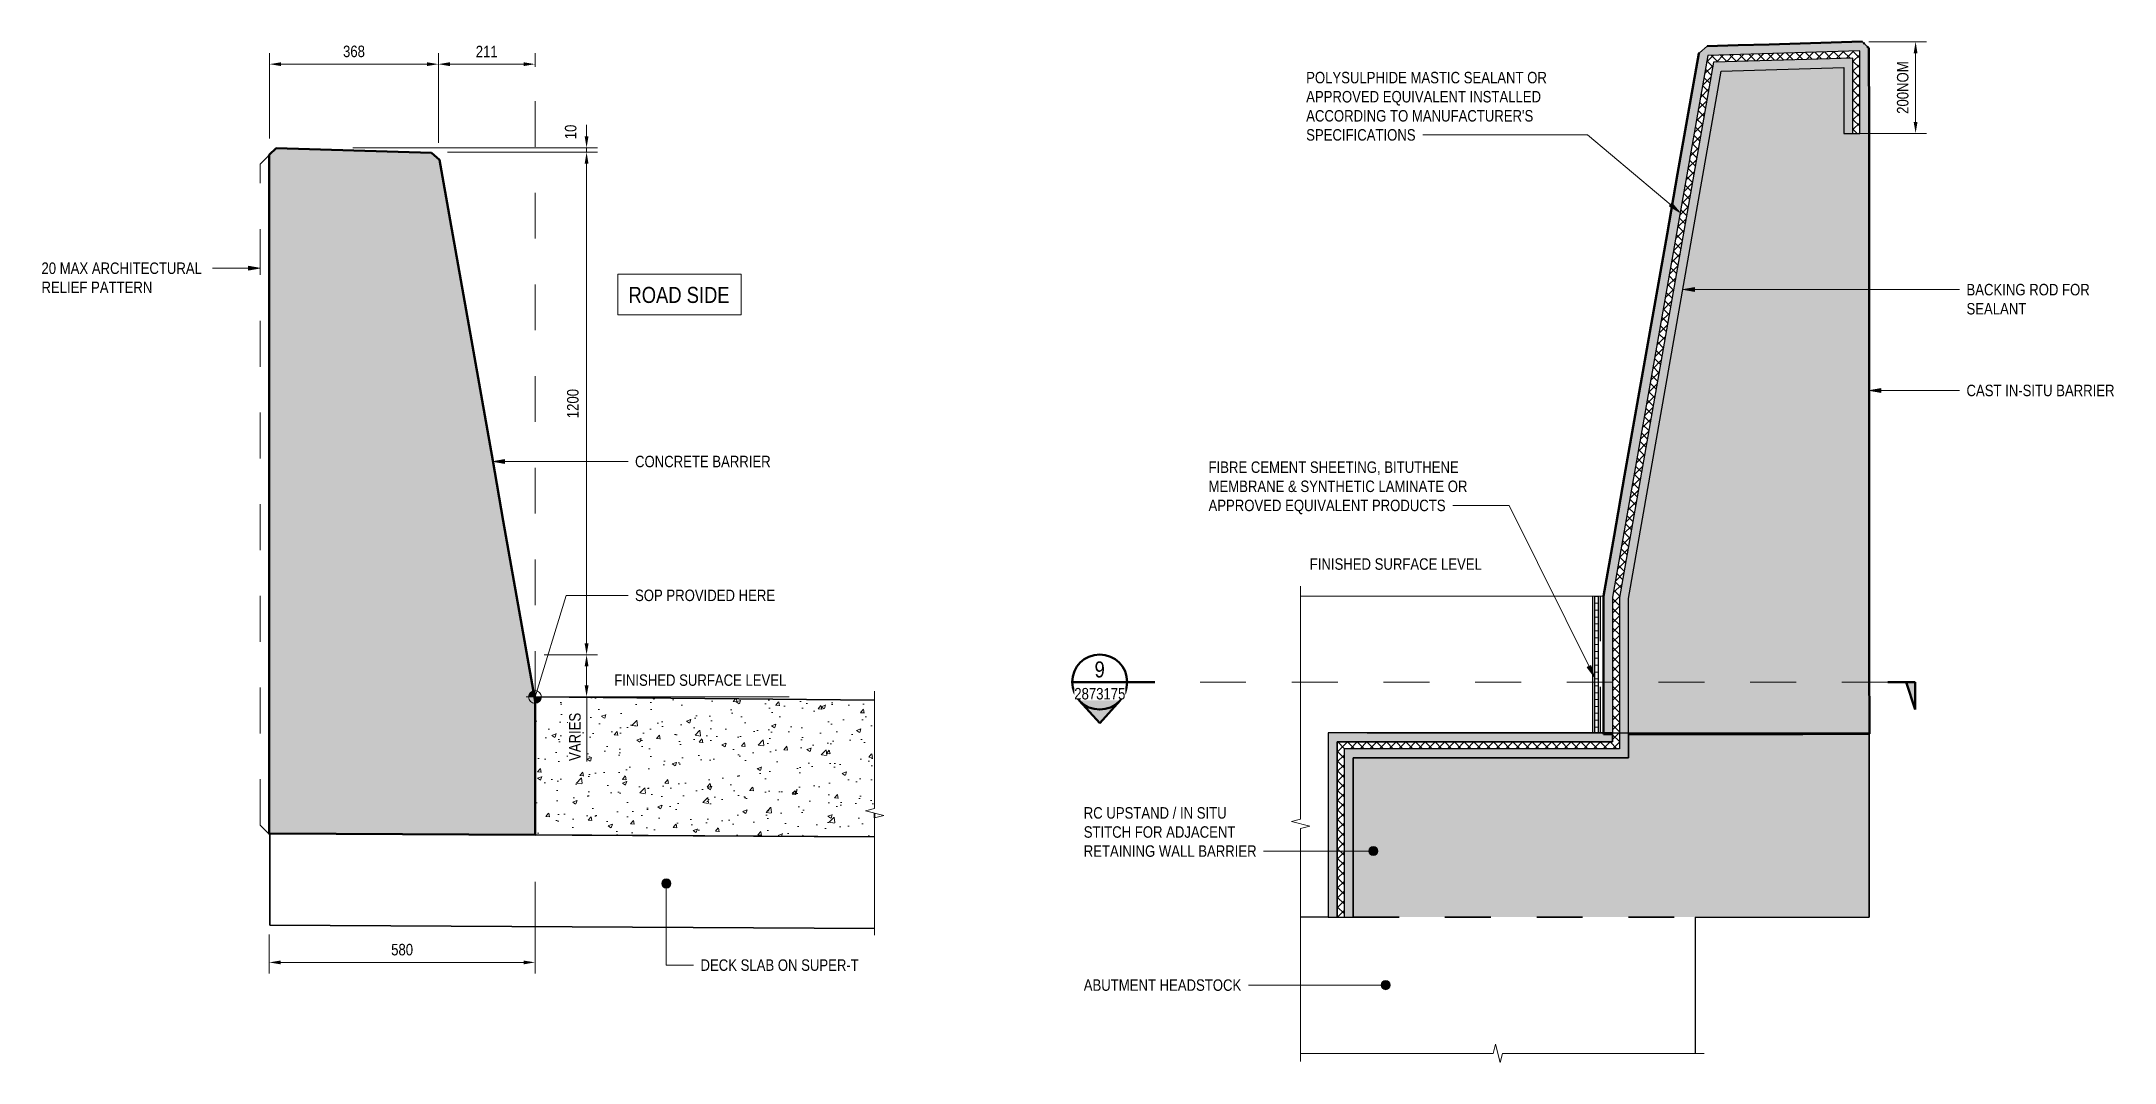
# Model space of a CAD drawing. Header units: metres. Extents: x 2 to 19, y 0 to 511.
# Drawn here: x 4.133 to 8.655, y 20.99 to 23.218 of the extents above; entities that cross this region are included whole.
import ezdxf

# ---------------------------------------------------------------- set-up
doc = ezdxf.new("R2010")
doc.units = ezdxf.units.M
doc.linetypes.add('Dot_Section Line', pattern=[0.02, 0, -0.02])
doc.linetypes.add('JacobsDash', pattern=[0.0045, 0.003, -0.0015])
doc.layers.get('Defpoints').update_dxf_attribs({"color": 41})
for name, color, linetype, lineweight in [('A-ANNO-DIMS', 7, 'Continuous', 9), ('A-ANNO-NOTE', 7, 'Continuous', 9), ('A-DETL', 7, 'Continuous', 13), ('A-DETL-GENF', 7, 'Continuous', 9), ('A-FLOR', 7, 'Continuous', 50), ('A-FLOR-HDLN', 7, 'JacobsDash', 18), ('G-ANNO-TEXT', 7, 'Continuous', 9)]:
    doc.layers.add(name, color=color, linetype=linetype, lineweight=lineweight)
doc.layers.add('G-ANNO-SYMB', color=7, linetype='Continuous', lineweight=35, true_color=0x0080ff)
doc.styles.add('Arial Narrow', font='ARIALN.TTF', dxfattribs={"height": 0.025})
doc.styles.add('Arial Narrow_4', font='ARIALN.TTF', dxfattribs={"height": 0.035})
doc.dimstyles.new('Dimension_Standard_O__mm_', dxfattribs={"dimscale": 0.3048, "dimtxt": 0.025586, "dimasz": 0.082021, "dimexe": 0.07874, "dimexo": 0.049213, "dimgap": 0.049213, "dimtad": 1, "dimdec": 0, "dimlfac": 1000, "dimzin": 0, "dimdsep": 46, "dimtxsty": 'Arial Narrow', "dimsah": 1, "dimcen": 0.09, "dimaunit": 1, "dimadec": 4, "dimazin": 0, "dimtfac": 1, "dimtdec": 4, "dimtix": 1, "dimtmove": 0, "dimatfit": 3, "dimfxl": 1, "dimtvp": 1, "dimtfill": 1, "dimtolj": 1, "dimtzin": 0, "dimlwd": 18, "dimlwe": 18, "dimarcsym": 2})
doc.dimstyles.new('Dimension_Standard_O__mm__1', dxfattribs={"dimscale": 0.3048, "dimtxt": 0.025586, "dimasz": 0.082021, "dimexe": 0.07874, "dimexo": 0.049213, "dimgap": 0.049213, "dimtad": 1, "dimdec": 0, "dimlfac": 1000, "dimzin": 0, "dimdsep": 46, "dimtxsty": 'Arial Narrow', "dimsah": 1, "dimcen": 0.09, "dimaunit": 1, "dimadec": 4, "dimazin": 0, "dimtfac": 1, "dimtdec": 4, "dimtix": 1, "dimtmove": 2, "dimatfit": 3, "dimfxl": 1, "dimtvp": 1, "dimtfill": 1, "dimtolj": 1, "dimtzin": 0, "dimlwd": 18, "dimlwe": 18, "dimarcsym": 2})
pattern_1 = [(50, (4.85358, 23.088), (0.09255, -0.0080936), [0.00968, -0.10645]), (355, (4.85358, 23.088), (-0.017899, 0.0970593), [0.00774, -0.08516]), (100.451, (4.86158, 23.087), (0.074652, 0.0889572), [0.00822, -0.09047]), (46.184, (4.85358, 23.113), (0.137706, -0.021356), [0.01452, -0.15968]), (96.636, (4.86558, 23.112), (0.120603, 0.125689), [0.01234, -0.1357]), (351.184, (4.85358, 23.113), (0.120599, 0.125692), [0.01161, -0.12774]), (21, (4.86658, 23.107), (0.0770223, -0.051948), [0.00968, -0.10645]), (326, (4.86658, 23.107), (0.0314006, 0.0935675), [0.00774, -0.08516]), (71.451, (4.87358, 23.103), (0.1084195, 0.0416117), [0.00822, -0.09047]), (37.5, (4.85358, 23.088), (0.00156777, 0.04294984), [0.00034, -0.08379, 0.00034, -0.08612, -0.08548]), (37.5, (4.85358, 23.088), (0.00156777, 0.04294984), [-0.17058, 0.00034, -0.08515]), (7.5, (4.85358, 23.088), (0.0339471, 0.0508964), [0.00034, -0.04895, 0.00034, -0.08186, -0.03258]), (7.5, (4.85358, 23.088), (0.0339471, 0.0508964), [-0.13148, 0.00034, -0.03225]), (327.5, (4.82458, 23.088), (0.06888044, -0.0029161), [0.00034, -0.03192, 0.00034, -0.10031, -0.13355]), (327.5, (4.82458, 23.088), (0.06888044, -0.0029161), [-0.1329, 0.00034, -0.13321]), (317.5, (4.81258, 23.088), (0.0752463, 0.0129182), [0.00034, -0.0416, 0.00034, -0.0665, -0.09484]), (317.5, (4.81258, 23.088), (0.0752463, 0.0129182), [-0.10877, 0.00034, -0.0945])]

msp = doc.modelspace()

# ---------------------------------------------------------------- texts
at = {"layer": 'G-ANNO-TEXT', "char_height": 0.025, "attachment_point": 1, "style": 'Arial Narrow', "bg_fill": 3, "box_fill_scale": 1, "bg_fill_color": 256, "bg_fill_transparency": 0}
for s, insert in [('FINISHED SURFACE LEVEL', (5.382, 21.837)), ('RC UPSTAND / IN SITU ', (6.4062, 21.5473))]:
    msp.add_mtext(s, dxfattribs=dict(at, insert=insert))

# ---------------------------------------------------------------- blocks, each defined once
blk = doc.blocks.new('CS_DET_BreakLine_ViewScale - Std Break-6965981-DRG - 2873175 - SECTION 3')
at = {"layer": 'A-DETL-GENF'}
for p, q in [((-508.6038, 21.8006), (-508.6038, 21.5443)), ((-508.6038, 21.5443), (-508.6238, 21.5393)), ((-508.6238, 21.5393), (-508.5838, 21.5293)), ((-508.5838, 21.5293), (-508.6038, 21.5243)), ((-508.6038, 21.5243), (-508.6038, 21.2681))]:
    blk.add_line(p, q, dxfattribs=at)
blk = doc.blocks.new('CS_DET_BreakLine_ViewScale - Std Break-9397852-DRG-2873175 - SECTION 6')
at = {"layer": 'A-DETL-GENF'}
for p, q in [((-544.6889, 21.0301), (-544.6939, 21.0101)), ((-544.6789, 20.9901), (-544.6889, 21.0301)), ((-544.6939, 21.0101), (-545.1141, 21.0101)), ((-544.6739, 21.0101), (-544.6789, 20.9901)), ((-544.2336, 21.0101), (-544.6739, 21.0101))]:
    blk.add_line(p, q, dxfattribs=at)
blk = doc.blocks.new('CS_DET_BreakLine_ViewScale - Std Break-8535220-DRG-2873175 - SECTION 6')
at = {"layer": 'A-DETL-GENF'}
for p, q in [((-545.1141, 21.5208), (-545.1141, 22.0294)), ((-545.1341, 21.5158), (-545.1141, 21.5208)), ((-545.0941, 21.5058), (-545.1341, 21.5158)), ((-545.1141, 21.5008), (-545.0941, 21.5058)), ((-545.1141, 20.9922), (-545.1141, 21.5008))]:
    blk.add_line(p, q, dxfattribs=at)
blk = doc.blocks.new('DIMBLOCK3-DRG - 2873175 - SECTION 3')
at = {"layer": 'A-ANNO-DIMS', "color": 0, "lineweight": 18, "transparency": 16777216}
for p, q in [((4.6301, 23.006), (4.6301, 23.1923)), ((4.9734, 23.1683), (4.6551, 23.1683)), ((4.9984, 22.9963), (4.9984, 23.1923))]:
    blk.add_line(p, q, dxfattribs=at)
at = {"layer": 'A-ANNO-DIMS', "color": 0, "transparency": 16777216}
for points in [[(4.6551, 23.1724), (4.6551, 23.1641), (4.6301, 23.1683)], [(4.9734, 23.1724), (4.9734, 23.1641), (4.9984, 23.1683)]]:
    blk.add_solid(points, dxfattribs=at)
at = {"layer": 'Defpoints', "color": 0, "transparency": 16777216}
for p in [(4.6301, 23.1683), (4.6301, 22.991), (4.9984, 22.9813)]:
    blk.add_point(p, dxfattribs=at)
at = {"layer": 'A-ANNO-DIMS', "color": 0, "lineweight": 18, "transparency": 16777216, "insert": (4.8143, 23.196), "char_height": 0.025, "width": 0.05702, "attachment_point": 5, "style": 'Arial Narrow', "bg_fill": 3, "box_fill_scale": 1.1, "bg_fill_color": 256, "bg_fill_true_color": 13158600, "bg_fill_transparency": 0}
blk.add_mtext('\\A1;368', dxfattribs=at)
blk = doc.blocks.new('DIMBLOCK4-DRG - 2873175 - SECTION 3')
at = {"layer": 'A-ANNO-DIMS', "color": 0, "lineweight": 18, "transparency": 16777216}
for p, q in [((5.3217, 23.011), (5.3217, 23.036)), ((4.8119, 22.986), (5.3457, 22.986)), ((5.0184, 22.9763), (5.3457, 22.9763)), ((5.3217, 22.9513), (5.3217, 22.9263))]:
    blk.add_line(p, q, dxfattribs=at)
at = {"layer": 'A-ANNO-DIMS', "color": 0, "transparency": 16777216}
blk.add_solid([(5.3175, 22.9513), (5.3259, 22.9513), (5.3217, 22.9763)], dxfattribs=at)
at = {"layer": 'Defpoints', "color": 0, "transparency": 16777216}
for p in [(4.7969, 22.986), (5.0034, 22.9763)]:
    blk.add_point(p, dxfattribs=at)
at = {"layer": 'A-ANNO-DIMS', "color": 0, "lineweight": 18, "transparency": 16777216, "insert": (5.2744, 23.0045), "char_height": 0.025, "width": 0.038013, "attachment_point": 1, "rotation": 90, "line_spacing_factor": 0.974696, "style": 'Arial Narrow', "bg_fill": 3, "box_fill_scale": 1.1, "bg_fill_color": 256, "bg_fill_true_color": 13158600, "bg_fill_transparency": 0}
blk.add_mtext('\\A1;10', dxfattribs=at)
at = {"layer": 'A-ANNO-DIMS', "color": 0, "lineweight": 18, "transparency": 16777216}
blk.add_line((5.3217, 22.9763), (5.3217, 22.986), dxfattribs=at)
at = {"layer": 'A-ANNO-DIMS', "color": 0, "transparency": 16777216}
blk.add_solid([(5.3175, 23.011), (5.3259, 23.011), (5.3217, 22.986)], dxfattribs=at)
at = {"layer": 'Defpoints', "color": 0, "transparency": 16777216}
blk.add_point((5.3217, 22.986), dxfattribs=at)
blk = doc.blocks.new('DIMBLOCK5-DRG - 2873175 - SECTION 3')
at = {"layer": 'A-ANNO-DIMS', "color": 0, "lineweight": 18, "transparency": 16777216}
for p, q in [((5.2294, 21.8794), (5.3457, 21.8794)), ((5.3217, 21.8128), (5.3217, 21.8544)), ((5.2292, 21.7878), (5.3457, 21.7878))]:
    blk.add_line(p, q, dxfattribs=at)
at = {"layer": 'A-ANNO-DIMS', "color": 0, "transparency": 16777216}
blk.add_solid([(5.3175, 21.8544), (5.3259, 21.8544), (5.3217, 21.8794)], dxfattribs=at)
at = {"layer": 'Defpoints', "color": 0, "transparency": 16777216}
for p in [(5.2144, 21.8794), (5.3217, 21.8794), (5.2142, 21.7878)]:
    blk.add_point(p, dxfattribs=at)
at = {"layer": 'A-ANNO-DIMS', "color": 0, "lineweight": 18, "transparency": 16777216, "insert": (5.2837, 21.6481), "char_height": 0.025, "width": 0.126223, "attachment_point": 1, "rotation": 90, "line_spacing_factor": 0.974696, "style": 'Arial Narrow', "bg_fill": 3, "box_fill_scale": 1.1, "bg_fill_color": 256, "bg_fill_true_color": 13158600, "bg_fill_transparency": 0}
blk.add_mtext('\\A1;VARIES', dxfattribs=at)
at = {"layer": 'A-ANNO-DIMS', "color": 0, "transparency": 16777216}
blk.add_solid([(5.3175, 21.8128), (5.3259, 21.8128), (5.3217, 21.7878)], dxfattribs=at)
blk = doc.blocks.new('DIMBLOCK6-DRG - 2873175 - SECTION 3')
at = {"layer": 'A-ANNO-DIMS', "color": 0, "lineweight": 18, "transparency": 16777216}
for p, q in [((5.0184, 22.9763), (5.3457, 22.9763)), ((5.3217, 21.9044), (5.3217, 22.9513)), ((5.2294, 21.8794), (5.3457, 21.8794))]:
    blk.add_line(p, q, dxfattribs=at)
at = {"layer": 'A-ANNO-DIMS', "color": 0, "transparency": 16777216}
for points in [[(5.3175, 22.9513), (5.3259, 22.9513), (5.3217, 22.9763)], [(5.3175, 21.9044), (5.3259, 21.9044), (5.3217, 21.8794)]]:
    blk.add_solid(points, dxfattribs=at)
at = {"layer": 'Defpoints', "color": 0, "transparency": 16777216}
for p in [(5.0034, 22.9763), (5.3217, 22.9763), (5.2144, 21.8794)]:
    blk.add_point(p, dxfattribs=at)
at = {"layer": 'A-ANNO-DIMS', "color": 0, "lineweight": 18, "transparency": 16777216, "insert": (5.2918, 22.4278), "char_height": 0.025, "width": 0.076026, "attachment_point": 5, "rotation": 90, "style": 'Arial Narrow', "bg_fill": 3, "box_fill_scale": 1.1, "bg_fill_color": 256, "bg_fill_true_color": 13158600, "bg_fill_transparency": 0}
blk.add_mtext('\\A1;1200\u200d', dxfattribs=at)
blk = doc.blocks.new('DIMBLOCK7-DRG - 2873175 - SECTION 3')
at = {"layer": 'A-ANNO-DIMS', "color": 0, "lineweight": 18, "transparency": 16777216}
for p, q in [((4.9984, 22.9963), (4.9984, 23.1923)), ((5.1842, 23.1683), (5.0234, 23.1683)), ((5.2092, 23.1628), (5.2092, 23.1923))]:
    blk.add_line(p, q, dxfattribs=at)
at = {"layer": 'A-ANNO-DIMS', "color": 0, "transparency": 16777216}
for points in [[(5.0234, 23.1724), (5.0234, 23.1641), (4.9984, 23.1683)], [(5.1842, 23.1724), (5.1842, 23.1641), (5.2092, 23.1683)]]:
    blk.add_solid(points, dxfattribs=at)
at = {"layer": 'Defpoints', "color": 0, "transparency": 16777216}
for p in [(4.9984, 23.1683), (5.2092, 23.1478), (4.9984, 22.9813)]:
    blk.add_point(p, dxfattribs=at)
at = {"layer": 'A-ANNO-DIMS', "color": 0, "lineweight": 18, "transparency": 16777216, "insert": (5.1038, 23.1958), "char_height": 0.025, "width": 0.05702, "attachment_point": 5, "style": 'Arial Narrow', "bg_fill": 3, "box_fill_scale": 1.1, "bg_fill_color": 256, "bg_fill_true_color": 13158600, "bg_fill_transparency": 0}
blk.add_mtext('\\A1;211', dxfattribs=at)
blk = doc.blocks.new('CS_SYMB_SETOUT POINT - 5mm-2022283-DRG - 2873175 - SECTION 3')
at = {"layer": 'A-ANNO-NOTE'}
h = blk.add_hatch(color=256, dxfattribs=at)
edge = h.paths.add_edge_path()
edge.add_line((-509.3444, 21.8018), (-509.3444, 21.7878))
edge.add_line((-509.3444, 21.7878), (-509.3584, 21.7878))
edge.add_arc((-509.3444, 21.7878), 0.014, 90, 180, ccw=False)
h = blk.add_hatch(color=256, dxfattribs=at)
edge = h.paths.add_edge_path()
edge.add_line((-509.3444, 21.7738), (-509.3444, 21.7878))
edge.add_line((-509.3444, 21.7878), (-509.3304, 21.7878))
edge.add_arc((-509.3444, 21.7878), 0.014, 270, 360, ccw=False)
for p, q in [((-509.3444, 21.7688), (-509.3444, 21.8068)), ((-509.3444, 21.7878), (-509.3444, 21.8018)), ((-509.3634, 21.7878), (-509.3254, 21.7878)), ((-509.3584, 21.7878), (-509.3444, 21.7878)), ((-509.3304, 21.7878), (-509.3444, 21.7878)), ((-509.3444, 21.7878), (-509.3444, 21.7738))]:
    blk.add_line(p, q, dxfattribs=at)
blk.add_circle((-509.3444, 21.7878), 0.014, dxfattribs=at)
for start, end in [(90, 180), (270, 360)]:
    blk.add_arc((-509.3444, 21.7878), 0.014, start, end, dxfattribs=at)
blk = doc.blocks.new('DIMBLOCK8-DRG - 2873175 - SECTION 3')
at = {"layer": 'A-ANNO-DIMS', "color": 0, "lineweight": 18, "transparency": 16777216}
for p, q in [((5.2092, 21.3844), (5.2092, 21.1846)), ((4.6294, 21.2692), (4.6294, 21.1846)), ((5.1842, 21.2086), (4.6544, 21.2086))]:
    blk.add_line(p, q, dxfattribs=at)
at = {"layer": 'A-ANNO-DIMS', "color": 0, "transparency": 16777216}
for points in [[(4.6544, 21.2127), (4.6544, 21.2044), (4.6294, 21.2086)], [(5.1842, 21.2127), (5.1842, 21.2044), (5.2092, 21.2086)]]:
    blk.add_solid(points, dxfattribs=at)
at = {"layer": 'Defpoints', "color": 0, "transparency": 16777216}
for p in [(5.2092, 21.3994), (4.6294, 21.2842), (4.6294, 21.2086)]:
    blk.add_point(p, dxfattribs=at)
at = {"layer": 'A-ANNO-DIMS', "color": 0, "lineweight": 18, "transparency": 16777216, "insert": (4.9193, 21.2363), "char_height": 0.025, "width": 0.05702, "attachment_point": 5, "style": 'Arial Narrow', "bg_fill": 3, "box_fill_scale": 1.1, "bg_fill_color": 256, "bg_fill_true_color": 13158600, "bg_fill_transparency": 0}
blk.add_mtext('\\A1;580', dxfattribs=at)
blk = doc.blocks.new('DIMBLOCK9-DRG-2873175 - SECTION 6')
at = {"layer": 'A-ANNO-DIMS', "color": 0, "lineweight": 18, "transparency": 16777216}
for p, q in [((8.1191, 23.2172), (8.2448, 23.2172)), ((8.2208, 23.0422), (8.2208, 23.1922)), ((8.0991, 23.0172), (8.2448, 23.0172))]:
    blk.add_line(p, q, dxfattribs=at)
at = {"layer": 'A-ANNO-DIMS', "color": 0, "transparency": 16777216}
for points in [[(8.2166, 23.1922), (8.2249, 23.1922), (8.2208, 23.2172)], [(8.2166, 23.0422), (8.2249, 23.0422), (8.2208, 23.0172)]]:
    blk.add_solid(points, dxfattribs=at)
at = {"layer": 'Defpoints', "color": 0, "transparency": 16777216}
for p in [(8.1041, 23.2172), (8.2208, 23.2172), (8.0841, 23.0172)]:
    blk.add_point(p, dxfattribs=at)
at = {"layer": 'A-ANNO-DIMS', "color": 0, "lineweight": 18, "transparency": 16777216, "insert": (8.1928, 23.1172), "char_height": 0.025, "width": 0.147179, "attachment_point": 5, "rotation": 90, "style": 'Arial Narrow', "bg_fill": 3, "box_fill_scale": 1.1, "bg_fill_color": 256, "bg_fill_true_color": 13158600, "bg_fill_transparency": 0}
blk.add_mtext('\\A1;200NOM', dxfattribs=at)
blk = doc.blocks.new('Drafting View - sectionTail-4870194-DRG-2873175 - SECTION 6')
at = {"layer": 'G-ANNO-SYMB', "lineweight": 9}
blk.add_hatch(color=7, dxfattribs=at).paths.add_polyline_path([(-543.7732, 21.7603), (-543.7932, 21.8203), (-543.7732, 21.8203)])
at = {"layer": 'G-ANNO-SYMB', "color": 7, "lineweight": 50}
for p, q in [((-543.7732, 21.8203), (-543.8332, 21.8203)), ((-543.7732, 21.8203), (-543.7932, 21.8203)), ((-543.7932, 21.8203), (-543.7732, 21.7603)), ((-543.7732, 21.7603), (-543.7732, 21.8203))]:
    blk.add_line(p, q, dxfattribs=at)
blk = doc.blocks.new('Drafting View - SectionHead-4898858-DRG-2873175 - SECTION 6')
at = {"layer": 'G-ANNO-SYMB', "lineweight": 9}
h = blk.add_hatch(color=7, dxfattribs=at)
edge = h.paths.add_edge_path()
edge.add_line((-545.5523, 21.7303), (-545.5076, 21.7803))
edge.add_arc((-545.5523, 21.8203), 0.06, 221.8277, 318.1723, ccw=False)
edge.add_line((-545.597, 21.7803), (-545.5523, 21.7303))
at = {"layer": 'G-ANNO-SYMB', "color": 7, "lineweight": 50}
for p, q in [((-545.4923, 21.8203), (-545.4323, 21.8203)), ((-545.5523, 21.7303), (-545.597, 21.7803)), ((-545.5076, 21.7803), (-545.5523, 21.7303))]:
    blk.add_line(p, q, dxfattribs=at)
for start, end in [(0, 180), (180, 0)]:
    blk.add_arc((-545.5523, 21.8203), 0.06, start, end, dxfattribs=at)

# ---------------------------------------------------------------- hatches: boundary and pattern name
at = {"layer": 'A-DETL-GENF'}
h = msp.add_hatch(dxfattribs=at)
h.set_pattern_fill('FP_3', color=256, style=0, pattern_type=2)
h.set_pattern_definition([(45, (7.904309, 22.082), (-0.0106066, 0.0106066), []), (135, (7.904309, 22.082), (-0.0106066, -0.0106066), [])])
h.paths.add_polyline_path([(6.9592, 21.3074), (6.9742, 21.3074), (6.9742, 21.6746), (7.5747, 21.6746), (7.5747, 22.0044), (7.7801, 23.1728), (8.0841, 23.1816), (8.0841, 23.0172), (8.0991, 23.0172), (8.0991, 23.1971), (7.7674, 23.1874), (7.5597, 22.0057), (7.5597, 21.6896), (6.9592, 21.6896), (6.9592, 21.6546)])
at = {"layer": 'A-DETL-GENF', "true_color": 0x808080}
msp.add_hatch(color=8, dxfattribs=at).paths.add_polyline_path([(6.9742, 21.3074), (6.9942, 21.3074), (6.9942, 21.6546), (7.5947, 21.6546), (7.5947, 22.0026), (7.7969, 23.1533), (8.0641, 23.161), (8.0641, 23.0172), (8.0841, 23.0172), (8.0841, 23.1816), (7.7801, 23.1728), (7.5747, 22.0044), (7.5747, 21.6746), (6.9742, 21.6746)])
at = {"layer": 'A-DETL-GENF'}
h = msp.add_hatch(dxfattribs=at)
h.set_pattern_fill('FP_4', color=256, style=0, pattern_type=2)
h.set_pattern_definition([(0, (7.904309, 22.082), (0, 0.015), [])])
h.paths.add_polyline_path([(7.5284, 21.7096), (7.5284, 22.0074), (7.521, 22.0074), (7.521, 21.7096)])
h = msp.add_hatch(dxfattribs=at)
h.set_pattern_fill('FP_2', color=256, style=0, pattern_type=2)
h.set_pattern_definition(pattern_1)
h.paths.add_polyline_path([(5.9497, 21.4826), (5.9497, 21.5343), (5.9297, 21.5393), (5.9497, 21.5443), (5.9497, 21.7806), (5.2092, 21.7878), (5.2092, 21.7799), (5.2094, 21.7788), (5.2094, 21.4869), (5.3483, 21.4861)])
h = msp.add_hatch(dxfattribs=at)
h.set_pattern_fill('FP_2', color=256, style=0, pattern_type=2)
h.set_pattern_definition(pattern_1)
h.paths.add_polyline_path([(5.2094, 21.4869), (5.2094, 21.7789), (5.2092, 21.7799), (5.2092, 21.4869), (5.2094, 21.4869)])
at = {"layer": 'A-DETL-GENF', "true_color": 0xc0c0c0}
h = msp.add_hatch(color=9, dxfattribs=at)
h.paths.add_polyline_path([(6.9592, 21.3074), (6.9592, 21.6896), (7.5597, 21.6896), (7.5597, 21.7067), (7.5399, 21.7068), (7.5398, 21.7096), (6.9392, 21.7096), (6.9392, 21.3074)])
h.paths.add_polyline_path([(7.5398, 21.3074), (8.1192, 21.3074), (8.1192, 21.7066), (7.5947, 21.7066), (7.5947, 21.6546), (6.9942, 21.6546), (6.9942, 21.3074), (7.538, 21.3074)])
msp.add_hatch(color=9, dxfattribs=at).paths.add_polyline_path([(7.5399, 21.7067), (7.5597, 21.7068), (7.5597, 21.7096), (7.5399, 21.7096), (7.5399, 21.7067)])
at = {"layer": 'A-FLOR', "true_color": 0xc0c0c0}
for points in [[(7.5947, 21.7067), (8.1199, 21.707), (8.1191, 23.203), (8.1041, 23.2176), (7.7658, 23.2074), (7.7479, 23.1918), (7.5398, 22.0078), (7.5399, 21.7096), (7.5597, 21.7096), (7.5597, 22.0057), (7.7674, 23.1874), (8.0991, 23.1971), (8.0991, 23.0172), (8.0641, 23.0172), (8.0641, 23.161), (7.7969, 23.1533), (7.5947, 22.0026), (7.5947, 21.7067)], [(7.7479, 23.1918), (7.7658, 23.2074), (7.7658, 23.2076), (7.7641, 23.2061), (7.7479, 23.1921)], [(7.7658, 23.2074), (8.1041, 23.2176), (8.1042, 23.2178), (7.7659, 23.2076)], [(8.1191, 23.2031), (8.1191, 23.2033), (8.1123, 23.2099), (8.1042, 23.2178), (8.1042, 23.2176), (8.1191, 23.2031)], [(8.1199, 21.707), (8.1199, 21.7071), (8.1199, 21.861), (8.1196, 22.4056), (8.1191, 23.2032), (8.1191, 23.203), (8.1199, 21.7071)], [(4.9833, 22.9749), (4.9832, 22.9749), (4.9832, 22.9749), (4.9833, 22.9749)], [(5.0012, 22.9593), (5.0012, 22.9594), (5.0012, 22.9594), (5.0012, 22.9593)], [(5.2092, 21.7799), (5.2092, 21.7799), (5.1189, 22.2923), (5.0476, 22.6967), (5.0943, 22.4318), (5.2025, 21.8178)]]:
    msp.add_hatch(color=9, dxfattribs=at).paths.add_polyline_path(points)
h = msp.add_hatch(color=9, dxfattribs=at)
h.paths.add_polyline_path([(4.6294, 21.4899), (4.6294, 21.4899), (4.6294, 21.4885)])
h.paths.add_polyline_path([(5.2094, 21.4867), (5.2094, 21.4869), (5.2092, 21.4869), (5.2092, 21.7799), (5.0012, 22.9593), (4.9833, 22.9749), (4.6444, 22.9849), (4.6294, 22.9703), (4.6294, 21.4885), (4.6309, 21.4885), (4.6309, 21.4899), (5.2092, 21.4867)])
at = {"layer": 'G-ANNO-TEXT'}
for points in [[(7.7056, 22.8454), (7.6893, 22.8649), (7.6837, 22.8582)], [(4.6089, 22.7231), (4.5839, 22.7275), (4.5839, 22.7187)], [(7.7138, 22.6764), (7.7388, 22.672), (7.7388, 22.6808)], [(8.12, 22.4564), (8.145, 22.452), (8.145, 22.4608)], [(5.1177, 22.3014), (5.1427, 22.297), (5.1427, 22.3058)], [(7.5198, 21.8321), (7.5126, 21.8564), (7.5047, 21.8525)]]:
    msp.add_hatch(color=256, dxfattribs=at).paths.add_polyline_path(points)
h = msp.add_hatch(color=256, dxfattribs=at)
edge = h.paths.add_edge_path()
edge.add_arc((7.0378, 21.4515), 0.01, 0, 360)
h = msp.add_hatch(color=256, dxfattribs=at)
edge = h.paths.add_edge_path()
edge.add_arc((5.4956, 21.3807), 0.01, 0, 360)
h = msp.add_hatch(color=256, dxfattribs=at)
edge = h.paths.add_edge_path()
edge.add_arc((7.0649, 21.1591), 0.01, 0, 360)

# ---------------------------------------------------------------- linework, layer by layer
at = {"layer": 'A-DETL', "lineweight": 25}
for p, q in [((7.7674, 23.1874), (7.5597, 22.0057)), ((7.7801, 23.1728), (7.5747, 22.0044)), ((8.0991, 23.1971), (7.7674, 23.1874)), ((8.0841, 23.1816), (7.7801, 23.1728)), ((7.7969, 23.1533), (8.0641, 23.161)), ((8.0641, 23.161), (8.0641, 23.0172)), ((8.0841, 23.0172), (8.0841, 23.1816)), ((8.0991, 23.0172), (8.0991, 23.1971)), ((7.5947, 22.0026), (7.7969, 23.1533)), ((8.0641, 23.0172), (8.0841, 23.0172)), ((8.0841, 23.0172), (8.0991, 23.0172)), ((7.5166, 21.7096), (7.5166, 22.0074)), ((7.521, 21.7096), (7.521, 22.0074)), ((7.521, 22.0074), (7.5284, 22.0074)), ((7.5284, 22.0074), (7.5284, 21.7096)), ((7.5597, 22.0057), (7.5597, 21.6896)), ((7.5747, 22.0044), (7.5747, 21.6746)), ((7.5947, 21.6546), (7.5947, 22.0026)), ((7.521, 21.7096), (6.9392, 21.7096)), ((6.9392, 21.7096), (6.9392, 21.3074)), ((6.9392, 21.7096), (6.9392, 21.3074)), ((7.0247, 21.7096), (8.1192, 21.7096)), ((7.5284, 21.7096), (7.521, 21.7096)), ((7.5597, 21.7096), (7.5284, 21.7096)), ((7.5597, 21.6896), (7.5597, 21.7096)), ((8.1192, 21.7066), (7.5947, 21.7066)), ((7.5947, 21.7066), (7.5947, 21.6546)), ((8.1192, 21.7096), (8.1192, 21.3074)), ((8.1192, 21.3074), (8.1192, 21.7066)), ((7.5597, 21.6896), (6.9592, 21.6896)), ((6.9592, 21.6896), (6.9592, 21.3074)), ((6.9592, 21.3074), (6.9592, 21.6896)), ((6.9592, 21.6896), (7.5597, 21.6896)), ((7.5747, 21.6746), (6.9742, 21.6746)), ((6.9742, 21.6746), (6.9742, 21.3074)), ((6.9942, 21.3074), (6.9942, 21.6546)), ((6.9942, 21.6546), (7.5947, 21.6546)), ((7.5947, 21.6546), (6.9942, 21.6546)), ((6.9942, 21.6546), (6.9942, 21.3074)), ((6.9392, 21.3074), (6.8792, 21.3074)), ((6.9392, 21.3074), (6.9592, 21.3074)), ((6.9592, 21.3074), (6.9742, 21.3074)), ((6.9742, 21.3074), (6.9942, 21.3074)), ((7.7397, 21.3074), (8.1192, 21.3074)), ((7.7397, 21.3074), (7.7397, 21.0101))]:
    msp.add_line(p, q, dxfattribs=at)
at = {"layer": 'A-DETL', "linetype": 'JacobsDash'}
for p, q in [((5.2092, 21.7878), (5.2092, 23.1478)), ((4.644, 22.985), (4.6093, 22.9503)), ((4.6093, 21.5083), (4.6093, 22.9503)), ((4.6292, 21.4883), (4.6093, 21.5083))]:
    msp.add_line(p, q, dxfattribs=at)
at = {"layer": 'A-DETL', "lineweight": 18}
for p, q in [((7.5399, 22.0074), (6.8792, 22.0074)), ((5.2092, 21.7878), (5.7636, 21.7878)), ((5.3219, 21.7867), (5.3219, 21.6467))]:
    msp.add_line(p, q, dxfattribs=at)
at = {"layer": 'A-DETL', "linetype": 'JacobsDash', "lineweight": 25}
msp.add_line((7.5334, 21.7096), (7.5334, 22.0074), dxfattribs=at)
at = {"layer": 'A-DETL', "lineweight": 50}
msp.add_line((7.5399, 22.0074), (7.5399, 21.7102), dxfattribs=at)
at = {"layer": 'A-DETL', "lineweight": 35}
for p, q in [((5.9497, 21.7806), (5.2092, 21.7878)), ((5.2092, 21.7878), (5.2092, 21.4869)), ((5.9497, 21.5243), (5.9497, 21.5343)), ((5.2092, 21.4869), (5.9497, 21.4826))]:
    msp.add_line(p, q, dxfattribs=at)
at = {"layer": 'A-DETL', "lineweight": 40}
msp.add_line((4.6292, 21.4883), (4.6311, 21.4883), dxfattribs=at)
at = {"layer": 'A-DETL', "linetype": 'JacobsDash', "lineweight": 35}
msp.add_line((6.9942, 21.3074), (7.7397, 21.3074), dxfattribs=at)
at = {"layer": 'A-FLOR'}
for p, q in [((7.8335, 23.2094), (7.7658, 23.2074)), ((7.7659, 23.2076), (7.7658, 23.2074)), ((8.109, 23.2129), (8.1069, 23.215)), ((8.1191, 23.203), (8.1153, 23.2067)), ((8.1192, 23.2033), (8.1191, 23.203)), ((7.7494, 23.1932), (7.7479, 23.1918)), ((7.7479, 23.1921), (7.7479, 23.1918)), ((4.6444, 22.9849), (4.6294, 22.9703)), ((4.9833, 22.9749), (4.6444, 22.9849)), ((5.0012, 22.9593), (4.9833, 22.9749)), ((7.5398, 22.0078), (7.5398, 22.008)), ((7.5399, 21.7067), (7.5597, 21.7067)), ((8.12, 21.7071), (8.1199, 21.707)), ((4.6294, 21.4885), (4.6309, 21.4885)), ((4.6309, 21.4885), (4.6309, 21.4899)), ((4.6309, 21.4899), (5.2094, 21.4867)), ((5.2094, 21.4867), (5.2095, 21.4879)), ((4.6309, 21.2901), (4.6309, 21.2899))]:
    msp.add_line(p, q, dxfattribs=at)
at = {"layer": 'A-FLOR', "lineweight": 35}
for p, q in [((5.9497, 21.4825), (4.6309, 21.4899)), ((4.6309, 21.4899), (4.6309, 21.2899)), ((4.6309, 21.2899), (5.9497, 21.2825))]:
    msp.add_line(p, q, dxfattribs=at)
at = {"layer": 'A-FLOR', "flags": 128}
for points in [[(8.1041, 23.2176), (8.0365, 23.2156), (7.9688, 23.2135), (7.9011, 23.2115), (7.8335, 23.2094)], [(8.1199, 21.707), (8.1198, 21.8732), (8.1198, 22.0395), (8.1197, 22.2057), (8.1196, 22.3719), (8.1195, 22.5381), (8.1194, 22.7044), (8.1193, 22.8706), (8.1192, 23.0368), (8.1191, 23.203)], [(7.7479, 23.1918), (7.7247, 23.0603), (7.7016, 22.9287), (7.6785, 22.7972), (7.6554, 22.6656), (7.6323, 22.534), (7.6091, 22.4025), (7.586, 22.2709), (7.5629, 22.1394), (7.5398, 22.0078)], [(4.6294, 22.9703), (4.6294, 22.8057), (4.6294, 22.641), (4.6294, 22.4764), (4.6294, 22.3117), (4.6294, 22.1471), (4.6294, 21.9824), (4.6294, 21.8178), (4.6294, 21.6531), (4.6294, 21.4885)], [(5.2094, 21.7788), (5.1863, 21.91), (5.1631, 22.0412), (5.14, 22.1723), (5.1169, 22.3035), (5.0937, 22.4347), (5.0706, 22.5658), (5.0475, 22.697), (5.0244, 22.8282), (5.0012, 22.9593)], [(7.5398, 22.0078), (7.5398, 21.9325), (7.5398, 21.8573), (7.5399, 21.782), (7.5399, 21.7067)], [(5.2094, 21.4867), (5.2094, 21.5597), (5.2094, 21.6328), (5.2094, 21.7058), (5.2094, 21.7788)], [(7.5947, 21.7067), (7.6124, 21.7067), (7.6849, 21.7068), (7.7574, 21.7068), (7.8299, 21.7069), (7.9024, 21.7069), (7.9749, 21.7069), (8.0474, 21.707), (8.1199, 21.707)]]:
    msp.add_lwpolyline(points, dxfattribs=at)
at = {"layer": 'A-FLOR'}
msp.add_open_spline([(5.2094, 21.7788), (5.2094, 21.7788), (5.2094, 21.7788), (5.2094, 21.7788)], degree=3, dxfattribs=at)
at = {"layer": 'A-FLOR-HDLN'}
for p, q in [((7.7658, 23.2074), (7.7494, 23.1932)), ((8.1042, 23.2178), (8.1041, 23.2176)), ((8.1068, 23.215), (8.1041, 23.2176)), ((8.1153, 23.2068), (8.109, 23.2128)), ((4.6309, 21.4899), (4.6309, 21.4901))]:
    msp.add_line(p, q, dxfattribs=at)
at = {"layer": 'G-ANNO-SYMB', "color": 7, "lineweight": 50}
msp.add_line((6.381, 21.8203), (6.501, 21.8203), dxfattribs=at)
at = {"layer": 'G-ANNO-SYMB', "color": 7, "linetype": 'Dot_Section Line', "lineweight": 9, "true_color": 0xffffff}
msp.add_line((8.1601, 21.8203), (6.461, 21.8203), dxfattribs=at)
at = {"layer": 'G-ANNO-TEXT'}
for p, q in [((7.4329, 23.014), (7.1458, 23.014)), ((7.5054, 23.014), (7.4329, 23.014)), ((7.7056, 22.8454), (7.5054, 23.014)), ((7.6893, 22.8649), (7.6837, 22.8582)), ((7.6837, 22.8582), (7.7056, 22.8454)), ((7.7056, 22.8454), (7.6893, 22.8649)), ((4.5128, 22.7231), (4.5054, 22.7231)), ((4.6089, 22.7231), (4.5128, 22.7231)), ((4.6089, 22.7231), (4.5839, 22.7275)), ((4.5839, 22.7275), (4.5839, 22.7187)), ((4.5839, 22.7187), (4.6089, 22.7231)), ((7.7388, 22.6808), (7.7138, 22.6764)), ((7.7138, 22.6764), (7.7388, 22.672)), ((7.7138, 22.6764), (8.3168, 22.6764)), ((7.7388, 22.672), (7.7388, 22.6808)), ((8.145, 22.4608), (8.12, 22.4564)), ((8.12, 22.4564), (8.145, 22.452)), ((8.12, 22.4564), (8.3168, 22.4564)), ((8.145, 22.452), (8.145, 22.4608)), ((7.2747, 22.2056), (7.2114, 22.2056)), ((7.3339, 22.2056), (7.2747, 22.2056)), ((7.5198, 21.8321), (7.3339, 22.2056)), ((7.5126, 21.8564), (7.5047, 21.8525)), ((7.5047, 21.8525), (7.5198, 21.8321)), ((7.5198, 21.8321), (7.5126, 21.8564)), ((6.8417, 21.4515), (6.7983, 21.4515)), ((7.0378, 21.4515), (6.8417, 21.4515)), ((5.4956, 21.3807), (5.4956, 21.2027)), ((5.4956, 21.2027), (5.5552, 21.2027)), ((6.8417, 21.1591), (6.7658, 21.1591)), ((7.0649, 21.1591), (6.8417, 21.1591))]:
    msp.add_line(p, q, dxfattribs=at)
at = {"layer": 'G-ANNO-TEXT', "lineweight": 18, "flags": 128}
msp.add_lwpolyline([(5.3902, 22.7099), (5.6587, 22.7099), (5.6587, 22.6217), (5.3902, 22.6217)], close=True, dxfattribs=at)
at = {"layer": 'G-ANNO-TEXT'}
for centre in [(7.0378, 21.4515), (5.4956, 21.3807), (7.0649, 21.1591)]:
    msp.add_circle(centre, 0.01, dxfattribs=at)

# ---------------------------------------------------------------- block references
at = {"layer": 'A-DETL-GENF'}
for name, p in [('CS_DET_BreakLine_ViewScale - Std Break-8535220-DRG-2873175 - SECTION 6', (551.9933, 0)), ('CS_DET_BreakLine_ViewScale - Std Break-6965981-DRG - 2873175 - SECTION 3', (514.5536, 0)), ('CS_DET_BreakLine_ViewScale - Std Break-9397852-DRG-2873175 - SECTION 6', (551.9933, 0))]:
    msp.add_blockref(name, p, dxfattribs=at)
at = {"layer": 'G-ANNO-SYMB', "color": 7, "lineweight": 50}
for name in ['Drafting View - SectionHead-4898858-DRG-2873175 - SECTION 6', 'Drafting View - sectionTail-4870194-DRG-2873175 - SECTION 6']:
    msp.add_blockref(name, (551.9933, 0), dxfattribs=at)

msp.set_redraw_order([(e.dxf.handle, doc.entitydb.next_handle()) for e in msp.query("TEXT MTEXT ATTDEF DIMENSION ARC_DIMENSION")])  # texts and dimensions are drawn at this point

# ---------------------------------------------------------------- next in the draw order: texts
at = {"layer": 'G-ANNO-SYMB', "color": 7, "lineweight": 9, "insert": (6.4298, 21.8653), "char_height": 0.035, "attachment_point": 1, "style": 'Arial Narrow_4', "bg_fill": 3, "box_fill_scale": 1, "bg_fill_color": 256, "bg_fill_transparency": 0}
msp.add_mtext('9', dxfattribs=at)
at = {"layer": 'G-ANNO-TEXT', "char_height": 0.025, "attachment_point": 1, "style": 'Arial Narrow', "bg_fill": 3, "box_fill_scale": 1, "bg_fill_color": 256, "bg_fill_transparency": 0}
for s, insert in [('POLYSULPHIDE MASTIC SEALANT OR', (6.8914, 23.1515)), ('20 MAX ARCHITECTURAL ', (4.1326, 22.7356)), ('BACKING ROD FOR', (8.3318, 22.6889)), ('CAST IN-SITU BARRIER', (8.3318, 22.4689)), ('FIBRE CEMENT SHEETING, BITUTHENE ', (6.6784, 22.3015)), ('FINISHED SURFACE LEVEL', (6.8992, 22.0902)), ('STITCH FOR ADJACENT', (6.4062, 21.5056)), ('ABUTMENT HEADSTOCK', (6.4062, 21.1716))]:
    msp.add_mtext(s, dxfattribs=dict(at, insert=insert))
at = {"layer": 'G-ANNO-TEXT', "lineweight": 18, "insert": (5.4131, 22.6823), "char_height": 0.035, "attachment_point": 1, "style": 'Arial Narrow_4', "bg_fill": 3, "box_fill_scale": 1, "bg_fill_color": 256, "bg_fill_true_color": 13158600, "bg_fill_transparency": 0}
msp.add_mtext('ROAD SIDE', dxfattribs=at)
at = {"layer": 'G-ANNO-TEXT', "insert": (5.5702, 21.2152), "char_height": 0.025, "attachment_point": 1, "style": 'Arial Narrow', "bg_fill": 3, "box_fill_scale": 1, "bg_fill_color": 256, "bg_fill_true_color": 13158600, "bg_fill_transparency": 0}
msp.add_mtext('DECK SLAB ON SUPER-T', dxfattribs=at)

# ---------------------------------------------------------------- next in the draw order: dimensions: what is measured, and where the dimension line sits
at = {"layer": 'A-ANNO-DIMS', "lineweight": 18}
for base, p1, p2, override, picture, middle in [((4.6301, 23.1683), (4.9984, 22.9813), (4.6301, 22.991), {"dimpost": '<>', "dimfxl": 0.368405}, 'DIMBLOCK3-DRG - 2873175 - SECTION 3', (4.8143, 23.196)), ((4.6294, 21.2086), (5.2092, 21.3994), (4.6294, 21.2842), {"dimpost": '<>', "dimfxl": 0.591154}, 'DIMBLOCK8-DRG - 2873175 - SECTION 3', (4.9193, 21.2363))]:
    dim = msp.add_linear_dim(base=base, p1=p1, p2=p2, dimstyle='Dimension_Standard_O__mm_', override=override, dxfattribs=at)
    dim.commit()
    dim.dimension.update_dxf_attribs({"geometry": picture, "text_midpoint": middle})
dim = msp.add_linear_dim(base=(8.2208, 23.2172), p1=(8.0841, 23.0172), p2=(8.1041, 23.2172), angle=90, dimstyle='Dimension_Standard_O__mm_', override={"dimpost": '<>NOM', "dimfxl": 0.200998}, dxfattribs=at)
dim.commit()
dim.dimension.update_dxf_attribs({"geometry": 'DIMBLOCK9-DRG-2873175 - SECTION 6', "text_midpoint": (8.1928, 23.1172)})
dim = msp.add_linear_dim(base=(5.3217, 21.8794), p1=(5.2142, 21.7878), p2=(5.2144, 21.8794), angle=90, text='VARIES', dimstyle='Dimension_Standard_O__mm__1', override={"dimpost": '<>', "dimfxl": 0.091656}, dxfattribs=at)
dim.commit()
dim.dimension.update_dxf_attribs({"geometry": 'DIMBLOCK5-DRG - 2873175 - SECTION 3', "text_midpoint": (5.3004, 21.7112), "dimtype": 160, "text_rotation": 90})

# ---------------------------------------------------------------- next in the draw order: block references
at = {"layer": 'A-ANNO-NOTE'}
msp.add_blockref('CS_SYMB_SETOUT POINT - 5mm-2022283-DRG - 2873175 - SECTION 3', (514.5536, 0), dxfattribs=at)

# ---------------------------------------------------------------- next in the draw order: texts
at = {"layer": 'G-ANNO-SYMB', "color": 7, "lineweight": 9, "insert": (6.3855, 21.8073), "char_height": 0.025, "attachment_point": 1, "style": 'Arial Narrow', "bg_fill": 3, "box_fill_scale": 1, "bg_fill_color": 256, "bg_fill_true_color": 13158600, "bg_fill_transparency": 0}
msp.add_mtext('2873175', dxfattribs=at)
at = {"layer": 'G-ANNO-TEXT', "char_height": 0.025, "attachment_point": 1, "style": 'Arial Narrow', "bg_fill": 3, "box_fill_scale": 1, "bg_fill_color": 256, "bg_fill_transparency": 0}
for s, insert in [('APPROVED EQUIVALENT INSTALLED', (6.8914, 23.1098)), ('RELIEF PATTERN', (4.1326, 22.6939)), ('SEALANT', (8.3318, 22.6472)), ('MEMBRANE & SYNTHETIC LAMINATE OR ', (6.6784, 22.2598)), ('RETAINING WALL BARRIER', (6.4062, 21.464))]:
    msp.add_mtext(s, dxfattribs=dict(at, insert=insert))

# ---------------------------------------------------------------- next in the draw order: dimensions: what is measured, and where the dimension line sits
at = {"layer": 'A-ANNO-DIMS', "lineweight": 18}
dim = msp.add_linear_dim(base=(5.3217, 22.986), p1=(5.0034, 22.9763), p2=(4.7969, 22.986), angle=90, dimstyle='Dimension_Standard_O__mm__1', override={"dimpost": '<>', "dimfxl": 0.206734}, dxfattribs=at)
dim.commit()
dim.dimension.update_dxf_attribs({"geometry": 'DIMBLOCK4-DRG - 2873175 - SECTION 3', "text_midpoint": (5.2911, 23.0235), "dimtype": 160, "text_rotation": 90})

# ---------------------------------------------------------------- next in the draw order: texts
at = {"layer": 'G-ANNO-TEXT', "char_height": 0.025, "attachment_point": 1, "style": 'Arial Narrow', "bg_fill": 3, "box_fill_scale": 1, "bg_fill_color": 256, "bg_fill_transparency": 0}
for s, insert in [("ACCORDING TO MANUFACTURER'S", (6.8914, 23.0681)), ('APPROVED EQUIVALENT PRODUCTS', (6.6784, 22.2181))]:
    msp.add_mtext(s, dxfattribs=dict(at, insert=insert))

# ---------------------------------------------------------------- next in the draw order: dimensions: what is measured, and where the dimension line sits
at = {"layer": 'A-ANNO-DIMS', "lineweight": 18}
dim = msp.add_linear_dim(base=(5.3217, 22.9763), p1=(5.2144, 21.8794), p2=(5.0034, 22.9763), angle=90, text='1200\u200d', dimstyle='Dimension_Standard_O__mm_', override={"dimpost": '<>', "dimfxl": 1.116959}, dxfattribs=at)
dim.commit()
dim.dimension.update_dxf_attribs({"geometry": 'DIMBLOCK6-DRG - 2873175 - SECTION 3', "text_midpoint": (5.2918, 22.4278)})

# ---------------------------------------------------------------- next in the draw order: linework, layer by layer
at = {"layer": 'G-ANNO-TEXT'}
for p, q in [((5.1427, 22.3058), (5.1177, 22.3014)), ((5.1177, 22.3014), (5.1427, 22.297)), ((5.1177, 22.3014), (5.4124, 22.3014)), ((5.1427, 22.297), (5.1427, 22.3058)), ((5.2092, 21.7878), (5.2772, 22.0094)), ((5.2772, 22.0094), (5.4124, 22.0094))]:
    msp.add_line(p, q, dxfattribs=at)

# ---------------------------------------------------------------- next in the draw order: texts
at = {"layer": 'G-ANNO-TEXT', "insert": (6.8914, 23.0265), "char_height": 0.025, "attachment_point": 1, "style": 'Arial Narrow', "bg_fill": 3, "box_fill_scale": 1, "bg_fill_color": 256, "bg_fill_transparency": 0}
msp.add_mtext('SPECIFICATIONS', dxfattribs=at)

# ---------------------------------------------------------------- next in the draw order: dimensions: what is measured, and where the dimension line sits
at = {"layer": 'A-ANNO-DIMS', "lineweight": 18}
dim = msp.add_linear_dim(base=(4.9984, 23.1683), p1=(5.2092, 23.1478), p2=(4.9984, 22.9813), dimstyle='Dimension_Standard_O__mm_', override={"dimpost": '<>', "dimfxl": 0.268608}, dxfattribs=at)
dim.commit()
dim.dimension.update_dxf_attribs({"geometry": 'DIMBLOCK7-DRG - 2873175 - SECTION 3', "text_midpoint": (5.1038, 23.1958)})

# ---------------------------------------------------------------- next in the draw order: texts
at = {"layer": 'G-ANNO-TEXT', "char_height": 0.025, "attachment_point": 1, "style": 'Arial Narrow', "bg_fill": 3, "box_fill_scale": 1, "bg_fill_color": 256, "bg_fill_transparency": 0}
for s, insert in [('CONCRETE BARRIER', (5.4274, 22.3139)), ('SOP PROVIDED HERE', (5.4274, 22.0219))]:
    msp.add_mtext(s, dxfattribs=dict(at, insert=insert))

doc.saveas('drawing.dxf')
